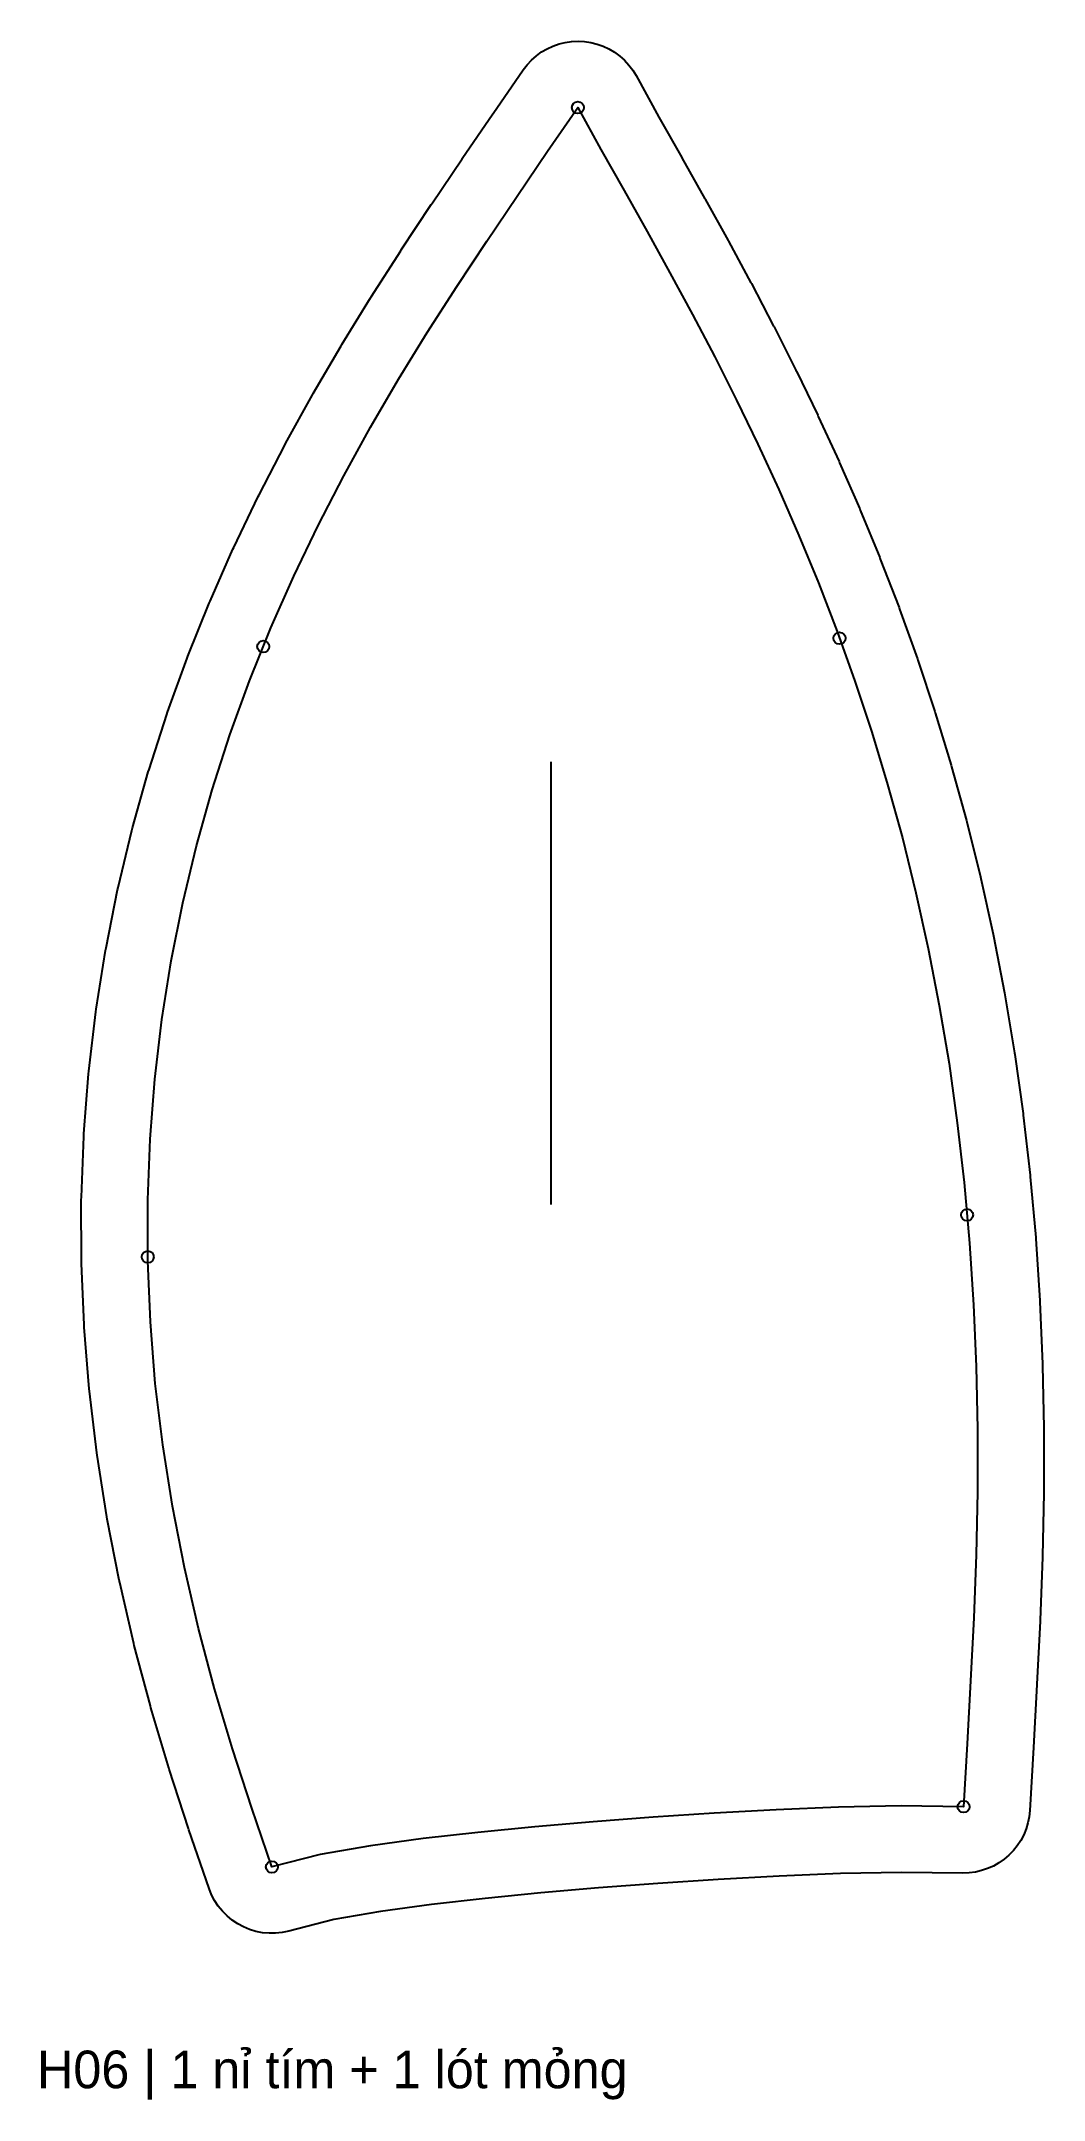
# Model space of a CAD drawing. Header units: millimetres. Extents: x 0 to 1635, y -23 to 178.
# Drawn here: x 800.7 to 846, y -5.5 to 87.5 of the extents above; entities that cross this region are included whole.
import ezdxf

# ---------------------------------------------------------------- set-up
doc = ezdxf.new("R2010")
doc.units = ezdxf.units.MM
for name, color, linetype in [('CUT', 7, 'Continuous'), ('GRAIN', 8, 'Continuous'), ('LABEL', 7, 'Continuous'), ('NOTCH', 5, 'Continuous'), ('SEW', 1, 'Continuous')]:
    doc.layers.add(name, color=color, linetype=linetype)

msp = doc.modelspace()

# ---------------------------------------------------------------- texts
at = {"layer": 'LABEL'}
msp.add_text('H06 | 1 nỉ tím + 1 lót mỏng', height=1.7, dxfattribs=at).set_placement((800.558, -5))

# ---------------------------------------------------------------- linework, layer by layer
at = {"layer": 'CUT'}
msp.add_lwpolyline([(802.688, 29.382), (802.681, 29.499), (802.566, 32.268), (802.563, 32.387), (802.558, 35.143), (802.561, 35.263), (802.665, 38), (802.672, 38.12), (802.884, 40.834), (802.896, 40.954), (803.215, 43.639), (803.232, 43.758), (803.654, 46.411), (803.675, 46.527), (804.198, 49.143), (804.223, 49.257), (804.844, 51.833), (804.872, 51.944), (805.586, 54.477), (805.618, 54.584), (806.419, 57.071), (806.454, 57.174), (807.339, 59.614), (807.376, 59.711), (808.338, 62.102), (808.377, 62.194), (809.411, 64.536), (809.451, 64.622), (810.551, 66.915), (810.591, 66.995), (811.751, 69.24), (811.789, 69.312), (813.003, 71.511), (813.039, 71.575), (814.299, 73.73), (814.333, 73.787), (815.633, 75.902), (815.662, 75.949), (816.994, 78.029), (817.018, 78.066), (818.374, 80.118), (818.39, 80.143), (819.763, 82.175), (819.772, 82.189), (821.152, 84.21), (821.161, 84.223), (822.527, 86.2), (822.704, 86.431), (822.902, 86.644), (823.12, 86.836), (823.355, 87.007), (823.606, 87.154), (823.87, 87.276), (824.144, 87.372), (824.426, 87.441), (824.714, 87.482), (825.004, 87.495), (825.295, 87.48), (825.582, 87.437), (825.864, 87.367), (826.138, 87.269), (826.401, 87.146), (826.651, 86.997), (826.885, 86.825), (827.102, 86.631), (827.299, 86.418), (827.474, 86.186), (827.626, 85.938), (828.655, 84.062), (829.692, 82.233), (829.698, 82.223), (830.739, 80.37), (830.749, 80.353), (831.782, 78.486), (831.796, 78.46), (832.816, 76.572), (832.834, 76.539), (833.839, 74.621), (833.859, 74.581), (834.845, 72.629), (834.868, 72.583), (835.832, 70.59), (835.856, 70.539), (836.795, 68.501), (836.82, 68.445), (837.732, 66.358), (837.757, 66.299), (838.636, 64.16), (838.662, 64.097), (839.506, 61.904), (839.531, 61.837), (840.336, 59.588), (840.36, 59.519), (841.123, 57.214), (841.145, 57.142), (841.862, 54.781), (841.883, 54.707), (842.55, 52.289), (842.569, 52.214), (843.183, 49.742), (843.2, 49.666), (843.758, 47.141), (843.774, 47.064), (844.273, 44.488), (844.286, 44.412), (844.724, 41.789), (844.736, 41.712), (845.111, 39.045), (845.12, 38.97), (845.431, 36.263), (845.439, 36.188), (845.685, 33.445), (845.691, 33.373), (845.872, 30.599), (845.875, 30.529), (845.992, 27.73), (845.994, 27.663), (846.049, 24.843), (846.05, 24.78), (846.046, 21.945), (846.045, 21.888), (845.987, 19.044), (845.985, 18.995), (845.881, 16.146), (845.879, 16.109), (845.739, 13.26), (845.738, 13.238), (845.577, 10.394), (845.419, 7.554), (845.389, 7.27), (845.332, 6.989), (845.249, 6.716), (845.141, 6.451), (845.007, 6.198), (844.851, 5.959), (844.672, 5.736), (844.472, 5.531), (844.254, 5.346), (844.02, 5.182), (843.771, 5.041), (843.509, 4.925), (843.238, 4.835), (842.959, 4.77), (842.676, 4.732), (842.39, 4.722), (839.612, 4.753), (836.86, 4.7), (834.094, 4.589), (831.337, 4.437), (828.609, 4.257), (825.931, 4.053), (823.322, 3.828), (820.8, 3.579), (818.381, 3.3), (816.079, 2.983), (813.975, 2.627), (811.929, 2.094), (811.636, 2.033), (811.339, 2.002), (811.04, 2), (810.742, 2.028), (810.449, 2.086), (810.163, 2.172), (809.887, 2.286), (809.624, 2.428), (809.376, 2.594), (809.145, 2.785), (808.935, 2.998), (808.748, 3.23), (808.584, 3.48), (808.446, 3.745), (808.335, 4.023), (807.421, 6.683), (807.405, 6.731), (806.534, 9.413), (806.512, 9.483), (805.705, 12.191), (805.682, 12.275), (804.954, 15.006), (804.931, 15.1), (804.293, 17.851), (804.271, 17.952), (803.73, 20.718), (803.711, 20.825), (803.273, 23.6), (803.257, 23.711), (802.924, 26.49), (802.913, 26.605), (802.688, 29.382)], close=True, dxfattribs=at)
at = {"layer": 'GRAIN'}
msp.add_line((823.794, 34.928), (823.794, 54.928), dxfattribs=at)
at = {"layer": 'NOTCH'}
for centre in [(824.996, 84.495), (824.996, 84.495), (836.817, 60.517), (810.782, 60.14), (842.582, 34.46), (805.563, 32.565), (842.423, 7.722), (811.172, 4.997)]:
    msp.add_circle(centre, 0.27, dxfattribs=at)
at = {"layer": 'SEW'}
msp.add_lwpolyline([(805.678, 29.623), (805.563, 32.393), (805.558, 35.149), (805.663, 37.886), (805.875, 40.6), (806.194, 43.286), (806.617, 45.939), (807.14, 48.555), (807.76, 51.131), (808.473, 53.664), (809.275, 56.151), (810.159, 58.591), (811.121, 60.983), (812.156, 63.325), (813.256, 65.618), (814.416, 67.862), (815.629, 70.061), (816.889, 72.216), (818.189, 74.331), (819.521, 76.412), (820.877, 78.464), (822.249, 80.496), (823.629, 82.518), (824.996, 84.495), (826.035, 82.6), (827.083, 80.753), (828.124, 78.9), (829.157, 77.034), (830.177, 75.146), (831.181, 73.229), (832.167, 71.277), (833.131, 69.283), (834.071, 67.245), (834.982, 65.158), (835.862, 63.019), (836.706, 60.826), (837.512, 58.577), (838.274, 56.272), (838.991, 53.91), (839.657, 51.492), (840.271, 49.019), (840.829, 46.494), (841.327, 43.918), (841.765, 41.295), (842.14, 38.627), (842.451, 35.92), (842.697, 33.177), (842.878, 30.404), (842.995, 27.604), (843.05, 24.784), (843.046, 21.949), (842.987, 19.105), (842.883, 16.256), (842.743, 13.407), (842.582, 10.562), (842.423, 7.722), (839.599, 7.753), (836.771, 7.698), (833.952, 7.585), (831.155, 7.432), (828.396, 7.249), (825.688, 7.043), (823.046, 6.815), (820.481, 6.562), (818.005, 6.277), (815.624, 5.949), (813.345, 5.563), (811.172, 4.997), (810.259, 7.658), (809.387, 10.34), (808.58, 13.047), (807.853, 15.778), (807.215, 18.528), (806.674, 21.293), (806.236, 24.068), (805.903, 26.847), (805.678, 29.623)], close=True, dxfattribs=at)

msp.set_redraw_order([(e.dxf.handle, doc.entitydb.next_handle()) for e in msp.query("TEXT MTEXT ATTDEF DIMENSION ARC_DIMENSION")])  # texts and dimensions are drawn at this point

doc.saveas('drawing.dxf')
